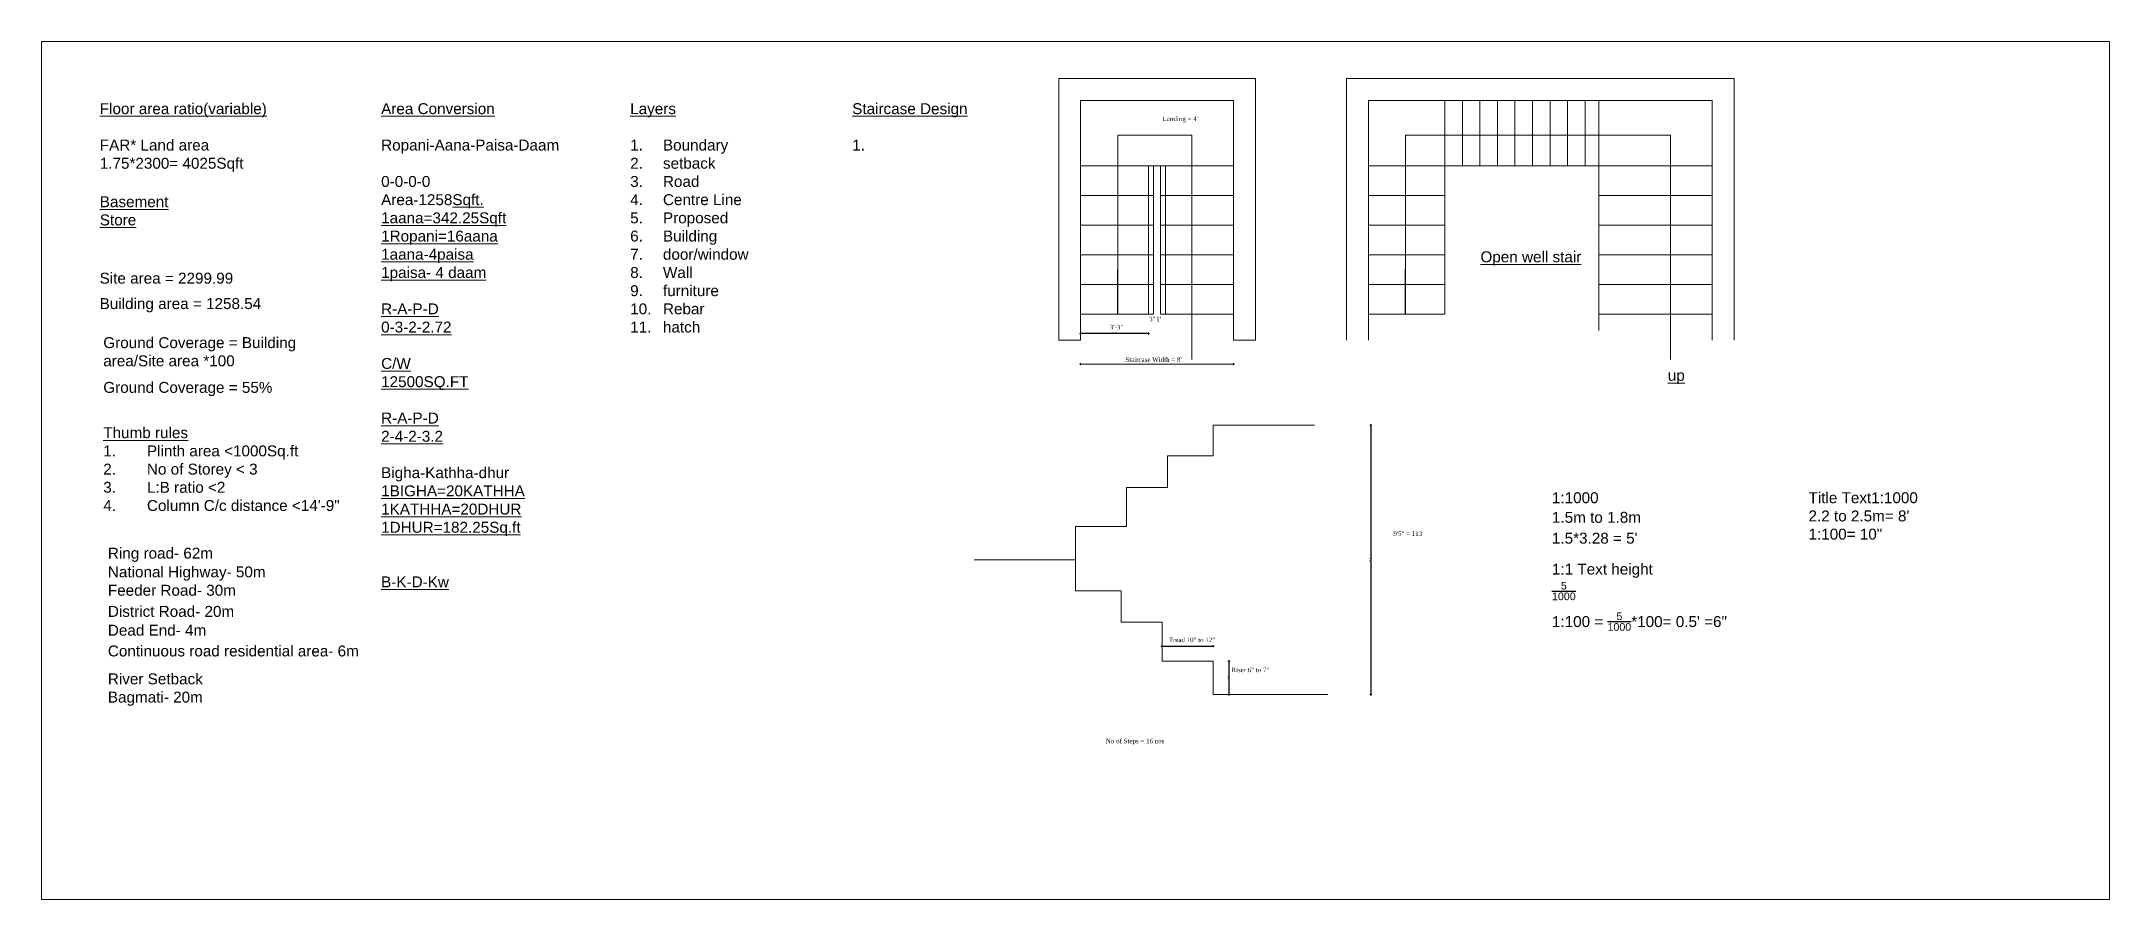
# Model space of a CAD drawing. Header units: inches. Extents: x 897 to 49934, y -34925 to -18564.
# Drawn here: x 34438 to 45803, y -33768 to -29052 of the extents above; entities that cross this region are included whole.
import ezdxf

# ---------------------------------------------------------------- set-up
doc = ezdxf.new("R2010")
doc.units = ezdxf.units.IN
doc.header["$LTSCALE"] = 35
doc.header["$MEASUREMENT"] = 0
doc.header["$PDMODE"] = 34
doc.layers.add('SES-DIMENSION', color=142, linetype='Continuous', lineweight=13)
doc.layers.add('SES-Elevation', color=4, linetype='Continuous', lineweight=15)
doc.styles.add('1@1000', font='arial.ttf', dxfattribs={"height": 60})
doc.styles.add('7 INCH', font='times.ttf', dxfattribs={"height": 7})
doc.styles.get("Standard").update_dxf_attribs({"font": 'arial.ttf'})
doc.dimstyles.new('7 INCH', dxfattribs={"dimscale": 0, "dimtxt": 7, "dimasz": 1, "dimexe": 2, "dimexo": 9, "dimgap": 2, "dimtad": 1, "dimdec": 0, "dimzin": 3, "dimdsep": 46, "dimlunit": 4, "dimtxsty": '7 INCH', "dimblk": 'DIM', "dimcen": 3, "dimdle": 3, "dimse1": 1, "dimse2": 1, "dimclrd": 256, "dimclre": 256, "dimclrt": 7, "dimadec": 1, "dimazin": 2, "dimtfac": 1, "dimtdec": 0, "dimtix": 1, "dimtofl": 0, "dimtmove": 2, "dimatfit": 3, "dimldrblk": 'ARW', "dimfxl": 2, "dimfrac": 2, "dimtolj": 2, "dimtzin": 0, "dimarcsym": 0})

msp = doc.modelspace()

# ---------------------------------------------------------------- texts
at = {"char_height": 60, "attachment_point": 1, "style": '1@1000'}
for s, width, insert in [('1:1000', 34.7459, (42738.86, -31529.87)), ('\\pxt0.52729;Title Text1:1000\\P2.2 to 2.5m= 8\'\\P1:100= 10"', 784.6688, (44148.65, -31529.87)), ('1.5m to 1.8m', 655.1402, (42738.86, -31637.59)), ("1.5*3.28 = 5'", 655.1402, (42738.86, -31752.2)), ('\\A1;1:1 Text height \\P{\\H0.7x;\\S5/1000;}\\P1:100 = {\\H0.7x;\\S5/1000;}*100= 0.5\' =6"', 1200.9415, (42738.86, -31922.07))]:
    msp.add_mtext_dynamic_manual_height_columns(s, width=width, gutter_width=1, heights=[0], dxfattribs=dict(at, insert=insert))
at = {"layer": 'SES-Elevation', "char_height": 60, "attachment_point": 1}
for s, width, insert in [('\\pxi-3,l4,t4;{\\LFloor area ratio(variable)\\P\\P}FAR* Land area\\P1.75*2300= 4025Sqft', 1404.2557, (34699.5, -29391.8)), ('\\pxi-3,l4,t4;{\\LArea Conversion\\P\\P}Ropani-Aana-Paisa-Daam\\P\\P0-0-0-0\\PArea-1258{\\LSqft.\\P1aana=342.25Sqft\\P1Ropani=16aana\\P1aana-4paisa\\P1paisa- 4 daam\\P\\PR-A-P-D\\P0-3-2-2.72\\P\\PC/W\\P12500SQ.FT\\P\\PR-A-P-D\\P2-4-2-3.2\\P\\P}Bigha-Kathha-dhur\\P{\\L1BIGHA=20KATHHA\\P1KATHHA=20DHUR\\P1DHUR=182.25Sq.ft\\P\\P\\PB-K-D-Kw}', 1404.2557, (36245.5, -29391.8)), ('\\pxi-3,l4,t4;{\\LLayers\\P\\P\\pl5,t5;}1.^IBoundary\\P2.^Isetback\\P3.^IRoad\\P4.^ICentre Line\\P5.^IProposed\\P6.^IBuilding\\P7.^Idoor/window\\P8.^IWall\\P9.^Ifurniture\\P10.^IRebar\\P11.^Ihatch', 1404.2557, (37614, -29391.8)), ('\\pxi-3,l4,t4;{\\LStaircase Design\\P\\P\\pl5,t5;}1.^I', 1404.2557, (38834, -29391.8)), ('\\pxi-3,l4,t4;{\\LBasement\\PStore}', 1404.2557, (34699.5, -29903.3)), ('\\pxi-3,l5,t5;{\\LOpen well stair}', 1404.2557, (42226, -30206)), ('Site area = 2299.99', 855.8659, (34758.63, -30323.5)), ('Building area = 1258.54', 1029.3936, (34758.63, -30463)), ('Ground Coverage = Building area/Site area *100', 1404.2557, (34778.63, -30677.5)), ('\\pxi-3,l5,t5;{\\Lup}', 1404.2557, (43255.5, -30857.5)), ('Ground Coverage = 55%', 1404.2557, (34778.63, -30923.5)), ('{\\LThumb rules\\P\\pxi-3,l4,t4;}1.^IPlinth area <1000Sq.ft\\P2.^INo of Storey < 3\\P3.^IL:B ratio <2\\P4.^IColumn C/c distance <14\'-9"', 1404.2557, (34778.63, -31172.5)), ('Ring road- 62m', 1353.0365, (34804, -31834.45)), ('National Highway- 50m', 1353.0365, (34804, -31937.45)), ('Feeder Road- 30m', 1353.0365, (34804, -32038.45)), ('District Road- 20m', 1353.0365, (34804, -32154.45)), ('Dead End- 4m', 1353.0365, (34804, -32257.95)), ('Continuous road residential area- 6m', 1685.3491, (34804, -32371.95)), ('River Setback\\PBagmati- 20m', 1685.3491, (34804, -32525.45))]:
    msp.add_mtext_dynamic_manual_height_columns(s, width=width, gutter_width=1, heights=[0], dxfattribs=dict(at, insert=insert))
at = {"layer": 'SES-Elevation', "color": 7, "char_height": 25, "width": 365.7782, "attachment_point": 5, "style": '7 INCH'}
for s, insert in [("\\A2;Landing = 4'", (40696.39, -29481.59)), ('\\A2;3"', (40543.11, -30577.78)), ("\\A2;1'", (40577.61, -30577.78)), ('\\A2;3\'-3"', (40346.39, -30622.59)), ("\\A2;Staircase Width = 8'", (40549.5, -30801.18)), ('\\A2;9\'5" = 113', (41946.75, -31757.18)), ('\\A2;Tread 10" to 12"', (40760.61, -32341.07)), ('\\A2;Riser 6" to 7"', (41081.5, -32506)), ('\\A2;No of Steps = 16 nos', (40448.61, -32900.93))]:
    msp.add_mtext(s, dxfattribs=dict(at, insert=insert))

# ---------------------------------------------------------------- blocks, each defined once
blk = doc.blocks.new('ARW')
at = {"layer": 'SES-DIMENSION'}
blk.add_lwpolyline([(10, 0, 0, 6, 0), (0, 0, 0, 0, 0), (10, 0, 0, 0, 0)], format="xyseb", dxfattribs=at)
blk = doc.blocks.new('DIM')
at = {"layer": 'SES-DIMENSION'}
h = blk.add_hatch(color=256, dxfattribs=at)
h.paths.add_polyline_path([(0, 1.3), (0, 0), (1.3, 0, 0.414214)])
h.paths.add_polyline_path([(1.3, 0), (0, 0), (0, -1.3, 0.414214)])
h.paths.add_polyline_path([(0, 0), (-1.3, 0, 0.414214), (0, -1.3)])
h.paths.add_polyline_path([(0, 1.3, 0.414214), (-1.3, 0), (0, 0)])
for p, q in [((-6, 0), (6, 0)), ((0, 6), (0, -6))]:
    blk.add_line(p, q, dxfattribs=at)
blk.add_circle((0, 0), 1.28, dxfattribs=at)
blk = doc.blocks.new('*D834')
at = {"layer": 'Defpoints', "color": 0, "transparency": 16777216}
for p in [(40877, -32458), (40877, -32642), (40964, -32642)]:
    blk.add_point(p, dxfattribs=at)
at = {"layer": 'SES-Elevation', "lineweight": -2, "transparency": 16777216}
blk.add_line((40964, -32459), (40964, -32641), dxfattribs=at)
for p, rotation in [((40964, -32458), 90), ((40964, -32642), 270)]:
    blk.add_blockref('DIM', p, dxfattribs=dict(at, rotation=rotation))
at = {"layer": 'SES-Elevation', "color": 7, "transparency": 16777216, "insert": (40958, -32550), "char_height": 7, "attachment_point": 5, "rotation": 90, "style": '7 INCH'}
blk.add_mtext('\\A2;15\'-4"', dxfattribs=at)
blk = doc.blocks.new('*D835')
at = {"layer": 'Defpoints', "color": 0, "transparency": 16777216}
for p in [(40877, -32376), (40596, -32458), (40877, -32458)]:
    blk.add_point(p, dxfattribs=at)
at = {"layer": 'SES-Elevation', "lineweight": -2, "transparency": 16777216}
blk.add_line((40598, -32376), (40876, -32376), dxfattribs=at)
at = {"layer": 'SES-Elevation', "lineweight": -2, "transparency": 16777216, "rotation": 180}
blk.add_blockref('DIM', (40596, -32376), dxfattribs=at)
at = {"layer": 'SES-Elevation', "lineweight": -2, "transparency": 16777216}
blk.add_blockref('DIM', (40877, -32376), dxfattribs=at)
at = {"layer": 'SES-Elevation', "color": 7, "transparency": 16777216, "insert": (40737, -32370), "char_height": 7, "attachment_point": 5, "style": '7 INCH'}
blk.add_mtext('\\A2;23\'-5"', dxfattribs=at)
blk = doc.blocks.new('*D836')
at = {"layer": 'Defpoints', "color": 0, "transparency": 16777216}
for p in [(41434, -31161), (41434, -32642), (41744, -32642)]:
    blk.add_point(p, dxfattribs=at)
at = {"layer": 'SES-Elevation', "lineweight": -2, "transparency": 16777216}
blk.add_line((41744, -31162), (41744, -32641), dxfattribs=at)
for p, rotation in [((41744, -31161), 90), ((41744, -32642), 270)]:
    blk.add_blockref('DIM', p, dxfattribs=dict(at, rotation=rotation))
at = {"layer": 'SES-Elevation', "color": 7, "transparency": 16777216, "insert": (41738, -31902), "char_height": 7, "attachment_point": 5, "rotation": 90, "style": '7 INCH'}
blk.add_mtext('\\A2;123\'-5"', dxfattribs=at)
blk = doc.blocks.new('*D837')
at = {"layer": 'Defpoints', "color": 0, "transparency": 16777216}
for p in [(40149, -30551), (40522, -30551), (40149, -30658)]:
    blk.add_point(p, dxfattribs=at)
at = {"layer": 'SES-Elevation', "lineweight": -2, "transparency": 16777216}
blk.add_line((40521, -30658), (40150, -30658), dxfattribs=at)
at = {"layer": 'SES-Elevation', "lineweight": -2, "transparency": 16777216, "rotation": 180}
blk.add_blockref('DIM', (40149, -30658), dxfattribs=at)
at = {"layer": 'SES-Elevation', "lineweight": -2, "transparency": 16777216}
blk.add_blockref('DIM', (40522, -30658), dxfattribs=at)
at = {"layer": 'SES-Elevation', "color": 7, "transparency": 16777216, "insert": (40336, -30652), "char_height": 7, "attachment_point": 5, "style": '7 INCH'}
blk.add_mtext('\\A2;31\'-1"', dxfattribs=at)

# ---------------------------------------------------------------- dimensions: what is measured, and where the dimension line sits
at = {"layer": 'SES-Elevation'}
for base, p1, p2, picture, middle in [((40149, -30658), (40522, -30551), (40149, -30551), '*D837', (40335.5, -30652.44)), ((40877, -32376), (40596.5, -32458), (40877, -32458), '*D835', (40736.75, -32370.43943764))]:
    dim = msp.add_linear_dim(base=base, p1=p1, p2=p2, dimstyle='7 INCH', override={"dimscale": 1}, dxfattribs=at)
    dim.commit()
    dim.dimension.update_dxf_attribs({"geometry": picture, "text_midpoint": middle})
for base, p1, p2, picture, middle in [((41744, -32642), (41434, -31161), (41434, -32642), '*D836', (41738.44, -31901.5)), ((40964, -32642), (40877, -32458), (40877, -32642), '*D834', (40958.44, -32550))]:
    dim = msp.add_linear_dim(base=base, p1=p1, p2=p2, angle=90, dimstyle='7 INCH', override={"dimscale": 1}, dxfattribs=at)
    dim.commit()
    dim.dimension.update_dxf_attribs({"geometry": picture, "text_midpoint": middle})

# ---------------------------------------------------------------- linework, layer by layer
at = {"layer": 'SES-Elevation'}
for p, q in [((40353, -30551), (40353, -29567.5)), ((40353, -29567.5), (40759.5, -29567.5)), ((40759.5, -29567.5), (40759.5, -30800)), ((41935, -30551), (41935, -29567.5)), ((41935, -29567.5), (43390.5, -29567.5)), ((43390.5, -29567.5), (43390.5, -30800)), ((40150, -30826), (40987.5, -30826))]:
    msp.add_line(p, q, dxfattribs=at)
msp.add_lwpolyline([(34438.5, -29052), (45803.25, -29052), (45803.25, -33768.5), (34438.5, -33768.5)], close=True, dxfattribs=at)
for points in [[(40028.44, -30694), (40028.44, -29255.94), (41109.06, -29255.94), (41109.06, -30694)], [(41610.44, -30694), (41610.44, -29255.94), (43740.06, -29255.94), (43740.06, -30694)], [(40149, -30694), (40149, -29376.5), (40988.5, -29376.5), (40988.5, -30694)], [(41731, -30694), (41731, -29376.5), (43619.5, -29376.5), (43619.5, -30694)], [(42150.75, -30551), (42150.75, -29376.5)], [(42247, -29736), (42247, -29376.5)], [(42343.25, -29736), (42343.25, -29376.5)], [(42439.5, -29736), (42439.5, -29376.5)], [(42535.75, -29736), (42535.75, -29376.5)], [(42632, -29736), (42632, -29376.5)], [(42728.25, -29736), (42728.25, -29376.5)], [(42824.5, -29736), (42824.5, -29376.5)], [(42920.75, -29736), (42920.75, -29376.5)], [(42996.5, -30640.5), (42996.5, -29376.5)], [(40149, -29736), (40988.5, -29736)], [(40522, -30551), (40522, -29736)], [(40549.25, -30551), (40549.25, -29736)], [(40588.25, -30551), (40588.25, -29736)], [(40615.5, -30551), (40615.5, -29736)], [(41731, -29736), (43619.5, -29736)], [(40149, -29899), (40549.25, -29899)], [(40588.25, -29899), (40988.5, -29899)], [(41731, -29899), (42150.75, -29899)], [(42996.5, -29899), (43619.5, -29899)], [(40149, -30062), (40549.25, -30062)], [(40588.25, -30062), (40988.5, -30062)], [(41731, -30062), (42150.75, -30062)], [(42996.5, -30062), (43619.5, -30062)], [(40149, -30225), (40549.25, -30225)], [(40588.25, -30225), (40988.5, -30225)], [(41731, -30225), (42150.75, -30225)], [(42996.5, -30225), (43619.5, -30225)], [(40149, -30388), (40549.25, -30388)], [(40588.25, -30388), (40988.5, -30388)], [(41731, -30388), (42150.75, -30388)], [(42996.5, -30388), (43619.5, -30388)], [(40149, -30551), (40549.25, -30551)], [(40588.25, -30551), (40988.5, -30551)], [(41731, -30551), (42150.75, -30551)], [(42996.5, -30551), (43619.5, -30551)], [(40149, -30694), (40028.44, -30694)], [(40988.5, -30694), (41109.06, -30694)], [(40120.5, -31901.5), (40120.5, -31717.5), (40401, -31717.5), (40401, -31503.5), (40626, -31503.5), (40626, -31330.5), (40877, -31330.5), (40877, -31161), (41434, -31161)], [(40877, -32642), (40877, -32458), (40596.5, -32458), (40596.5, -32244), (40371.5, -32244), (40371.5, -32071), (40120.5, -32071), (40120.5, -31901.5), (39563.5, -31901.5)], [(40877, -32642), (41507.5, -32642)]]:
    msp.add_lwpolyline(points, dxfattribs=at)

# ---------------------------------------------------------------- block references
at = {"layer": 'SES-Elevation', "rotation": 180}
msp.add_blockref('DIM', (40149, -30826), dxfattribs=at)
at = {"layer": 'SES-Elevation'}
msp.add_blockref('DIM', (40988.5, -30826), dxfattribs=at)

msp.set_redraw_order([(e.dxf.handle, doc.entitydb.next_handle()) for e in msp.query("TEXT MTEXT ATTDEF DIMENSION ARC_DIMENSION")])  # texts and dimensions are drawn at this point

# ---------------------------------------------------------------- leaders
for points in [[(40353, -30551), (40353, -30306.5)], [(41935, -30551), (41935, -30306.5)]]:
    msp.add_leader(points, dimstyle='7 INCH', override={"dimscale": 1, "dimasz": 5, "dimtad": 0}, dxfattribs=at)

doc.saveas('drawing.dxf')
